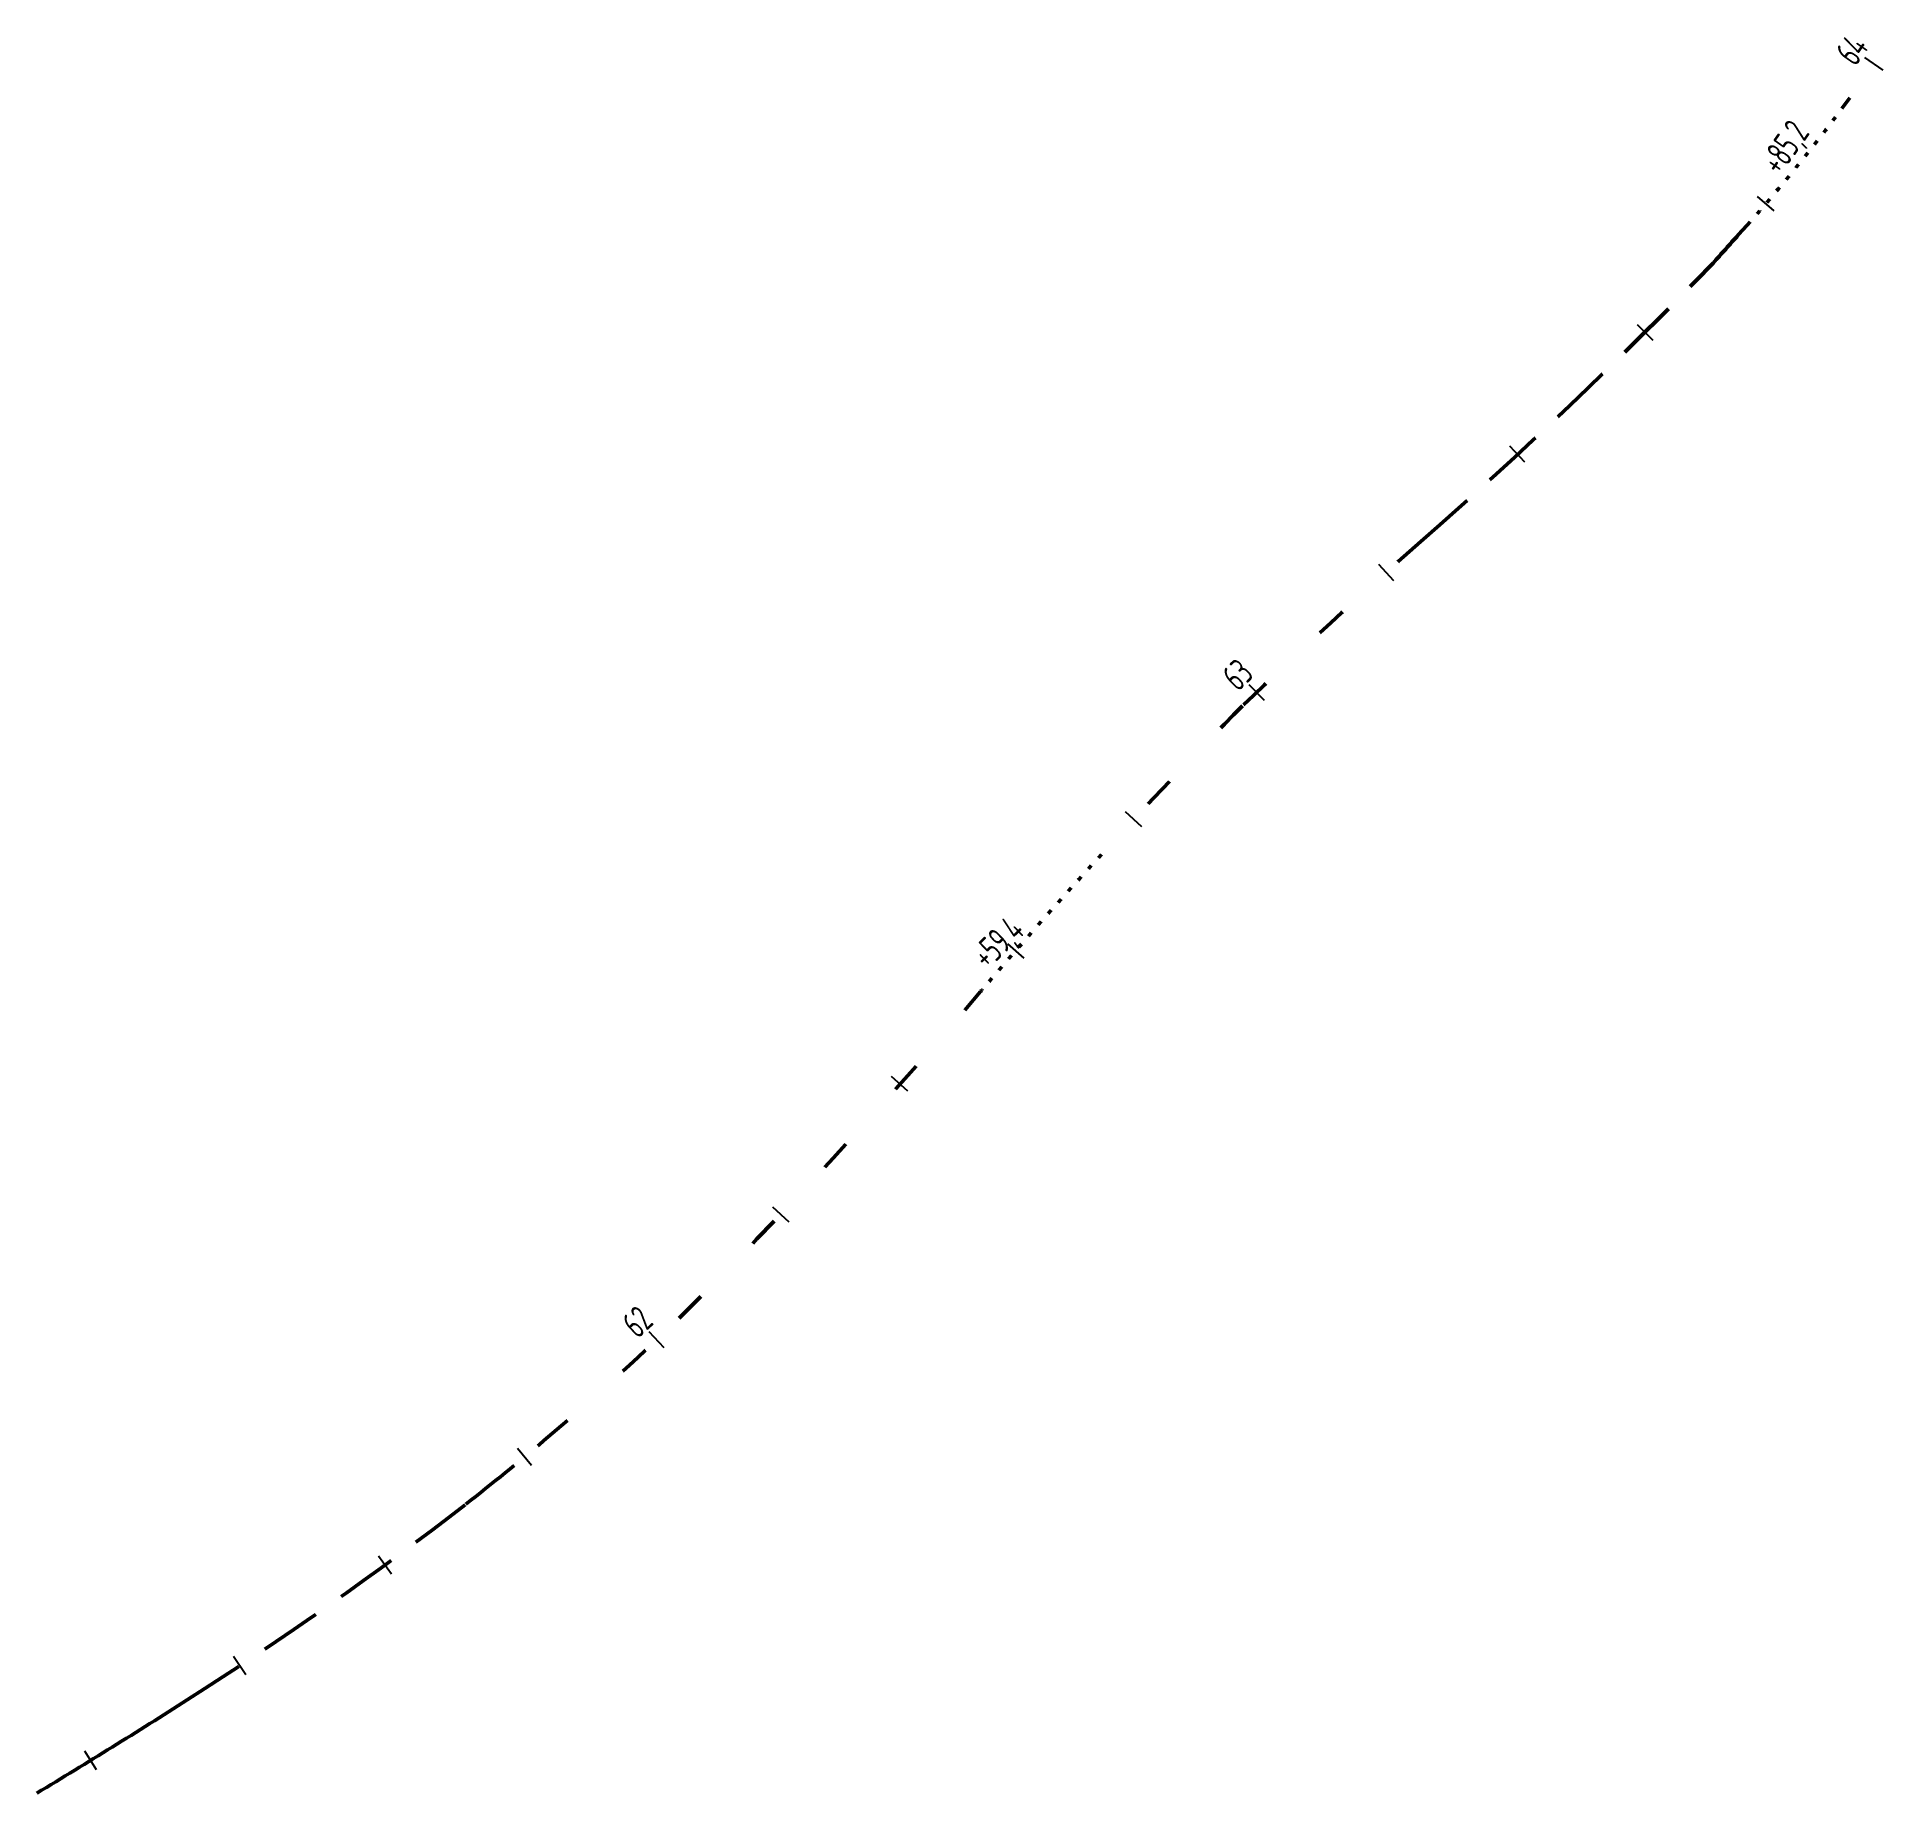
# Model space of a CAD drawing. Header units: metres. Extents: x 245702 to 2250761, y -1588929 to 6439132.
# Drawn here: x 2247311.7 to 2247520.8, y 540476.6 to 540675.5 of the extents above; entities that cross this region are included whole.
import ezdxf

# ---------------------------------------------------------------- set-up
doc = ezdxf.new("R2010")
doc.units = ezdxf.units.M
doc.linetypes.add('DASHED', pattern=[0.75, 0.5, -0.25])
doc.linetypes.add('STROT', pattern=[1.7, 0.5, -1.2])
doc.layers.add('ОСЬ_ВЕРХ_ПОКРЫТИЯ_ПИКЕТЫ', color=1, linetype='Continuous')
doc.layers.add('разметка', color=7, linetype='Continuous')
doc.styles.get("Standard").update_dxf_attribs({"font": 'simplex.shx'})

msp = doc.modelspace()

# ---------------------------------------------------------------- texts
at = {"layer": 'ОСЬ_ВЕРХ_ПОКРЫТИЯ_ПИКЕТЫ', "width": 0.6}
for s, rotation, p in [('64', 55.105, (2247517.66, 540672.03)), ('+85,2', 55.105, (2247509.13, 540659.68)), ('63', 44.0454, (2247447.74, 540601.24)), ('+59,4', 44.0454, (2247419.35, 540569.75)), ('62', 43.4462, (2247379.76, 540527.96))]:
    msp.add_text(s, height=3, rotation=rotation, dxfattribs=at).set_placement(p)

# ---------------------------------------------------------------- linework, layer by layer
at = {"layer": 'ОСЬ_ВЕРХ_ПОКРЫТИЯ_ПИКЕТЫ'}
for p, q in [((2247520.77, 540671.69), (2247518.72, 540673.12)), ((2247520.77, 540671.69), (2247518.72, 540673.12)), ((2247508.45, 540655.79), (2247506.55, 540657.41)), ((2247494.74, 540641.1), (2247492.97, 540642.87)), ((2247480.19, 540627.3), (2247478.51, 540629.14)), ((2247465.35, 540613.88), (2247463.68, 540615.73)), ((2247450.73, 540600.3), (2247448.99, 540602.1)), ((2247450.73, 540600.3), (2247448.99, 540602.1)), ((2247436.83, 540586.02), (2247434.99, 540587.72)), ((2247423.52, 540571.13), (2247421.64, 540572.78)), ((2247410.35, 540556.08), (2247408.48, 540557.73)), ((2247396.88, 540541.24), (2247395.06, 540542.95)), ((2247382.74, 540527), (2247381.03, 540528.81)), ((2247382.74, 540527), (2247381.03, 540528.81)), ((2247367.71, 540513.68), (2247366.12, 540515.61)), ((2247351.85, 540501.38), (2247350.38, 540503.4)), ((2247335.36, 540489.97), (2247333.98, 540492.05)), ((2247318.45, 540479.22), (2247317.14, 540481.35))]:
    msp.add_line(p, q, dxfattribs=at)
at = {"layer": 'разметка', "linetype": 'STROT', "lineweight": 50}
for points in [[(2247505.38, 540654.16, 0.021408), (2247516.22, 540667.51)], [(2247418.57, 540567.36, 0.000112), (2247418.75, 540567.57, -0.009817), (2247432.26, 540582.87, -0.008862)]]:
    msp.add_lwpolyline(points, format="xyb", dxfattribs=at)
at = {"layer": 'разметка', "lineweight": 50, "ltscale": 7}
for points in [[(2247516.22, 540667.51), (2247517.01, 540668.58)], [(2247504.37, 540653.04), (2247505.38, 540654.16)]]:
    msp.add_lwpolyline(points, dxfattribs=at)
at = {"layer": 'разметка', "linetype": 'DASHED', "lineweight": 50, "ltscale": 14}
for points in [[(2247468.42, 540618.33, 0.021318), (2247501.52, 540649.86, 0.000621), (2247504.37, 540653.04)], [(2247328.71, 540487.13, 0.023402), (2247360.29, 540509.31, 0.009389), (2247369.13, 540516.5, 0.01029)]]:
    msp.add_lwpolyline(points, format="xyb", dxfattribs=at)
at = {"layer": 'разметка', "linetype": 'STROT', "lineweight": 50, "ltscale": 7}
for points in [[(2247432.26, 540582.87, -0.010898), (2247448.23, 540599.71, -0.010974), (2247468.42, 540618.33, 0.001924), (2247468.42, 540618.33, 0.001924)], [(2247369.13, 540516.5, 0.017206), (2247384.43, 540530.35, 0.020745), (2247418.57, 540567.36, 0.020352)]]:
    msp.add_lwpolyline(points, format="xyb", dxfattribs=at)
at = {"layer": 'разметка', "lineweight": 50, "ltscale": 7}
msp.add_lwpolyline([(2247311.71, 540476.58, 0.006742), (2247328.71, 540487.13)], format="xyb", dxfattribs=at)

msp.set_redraw_order([(e.dxf.handle, doc.entitydb.next_handle()) for e in msp.query("TEXT MTEXT ATTDEF DIMENSION ARC_DIMENSION")])  # texts and dimensions are drawn at this point

doc.saveas('drawing.dxf')
